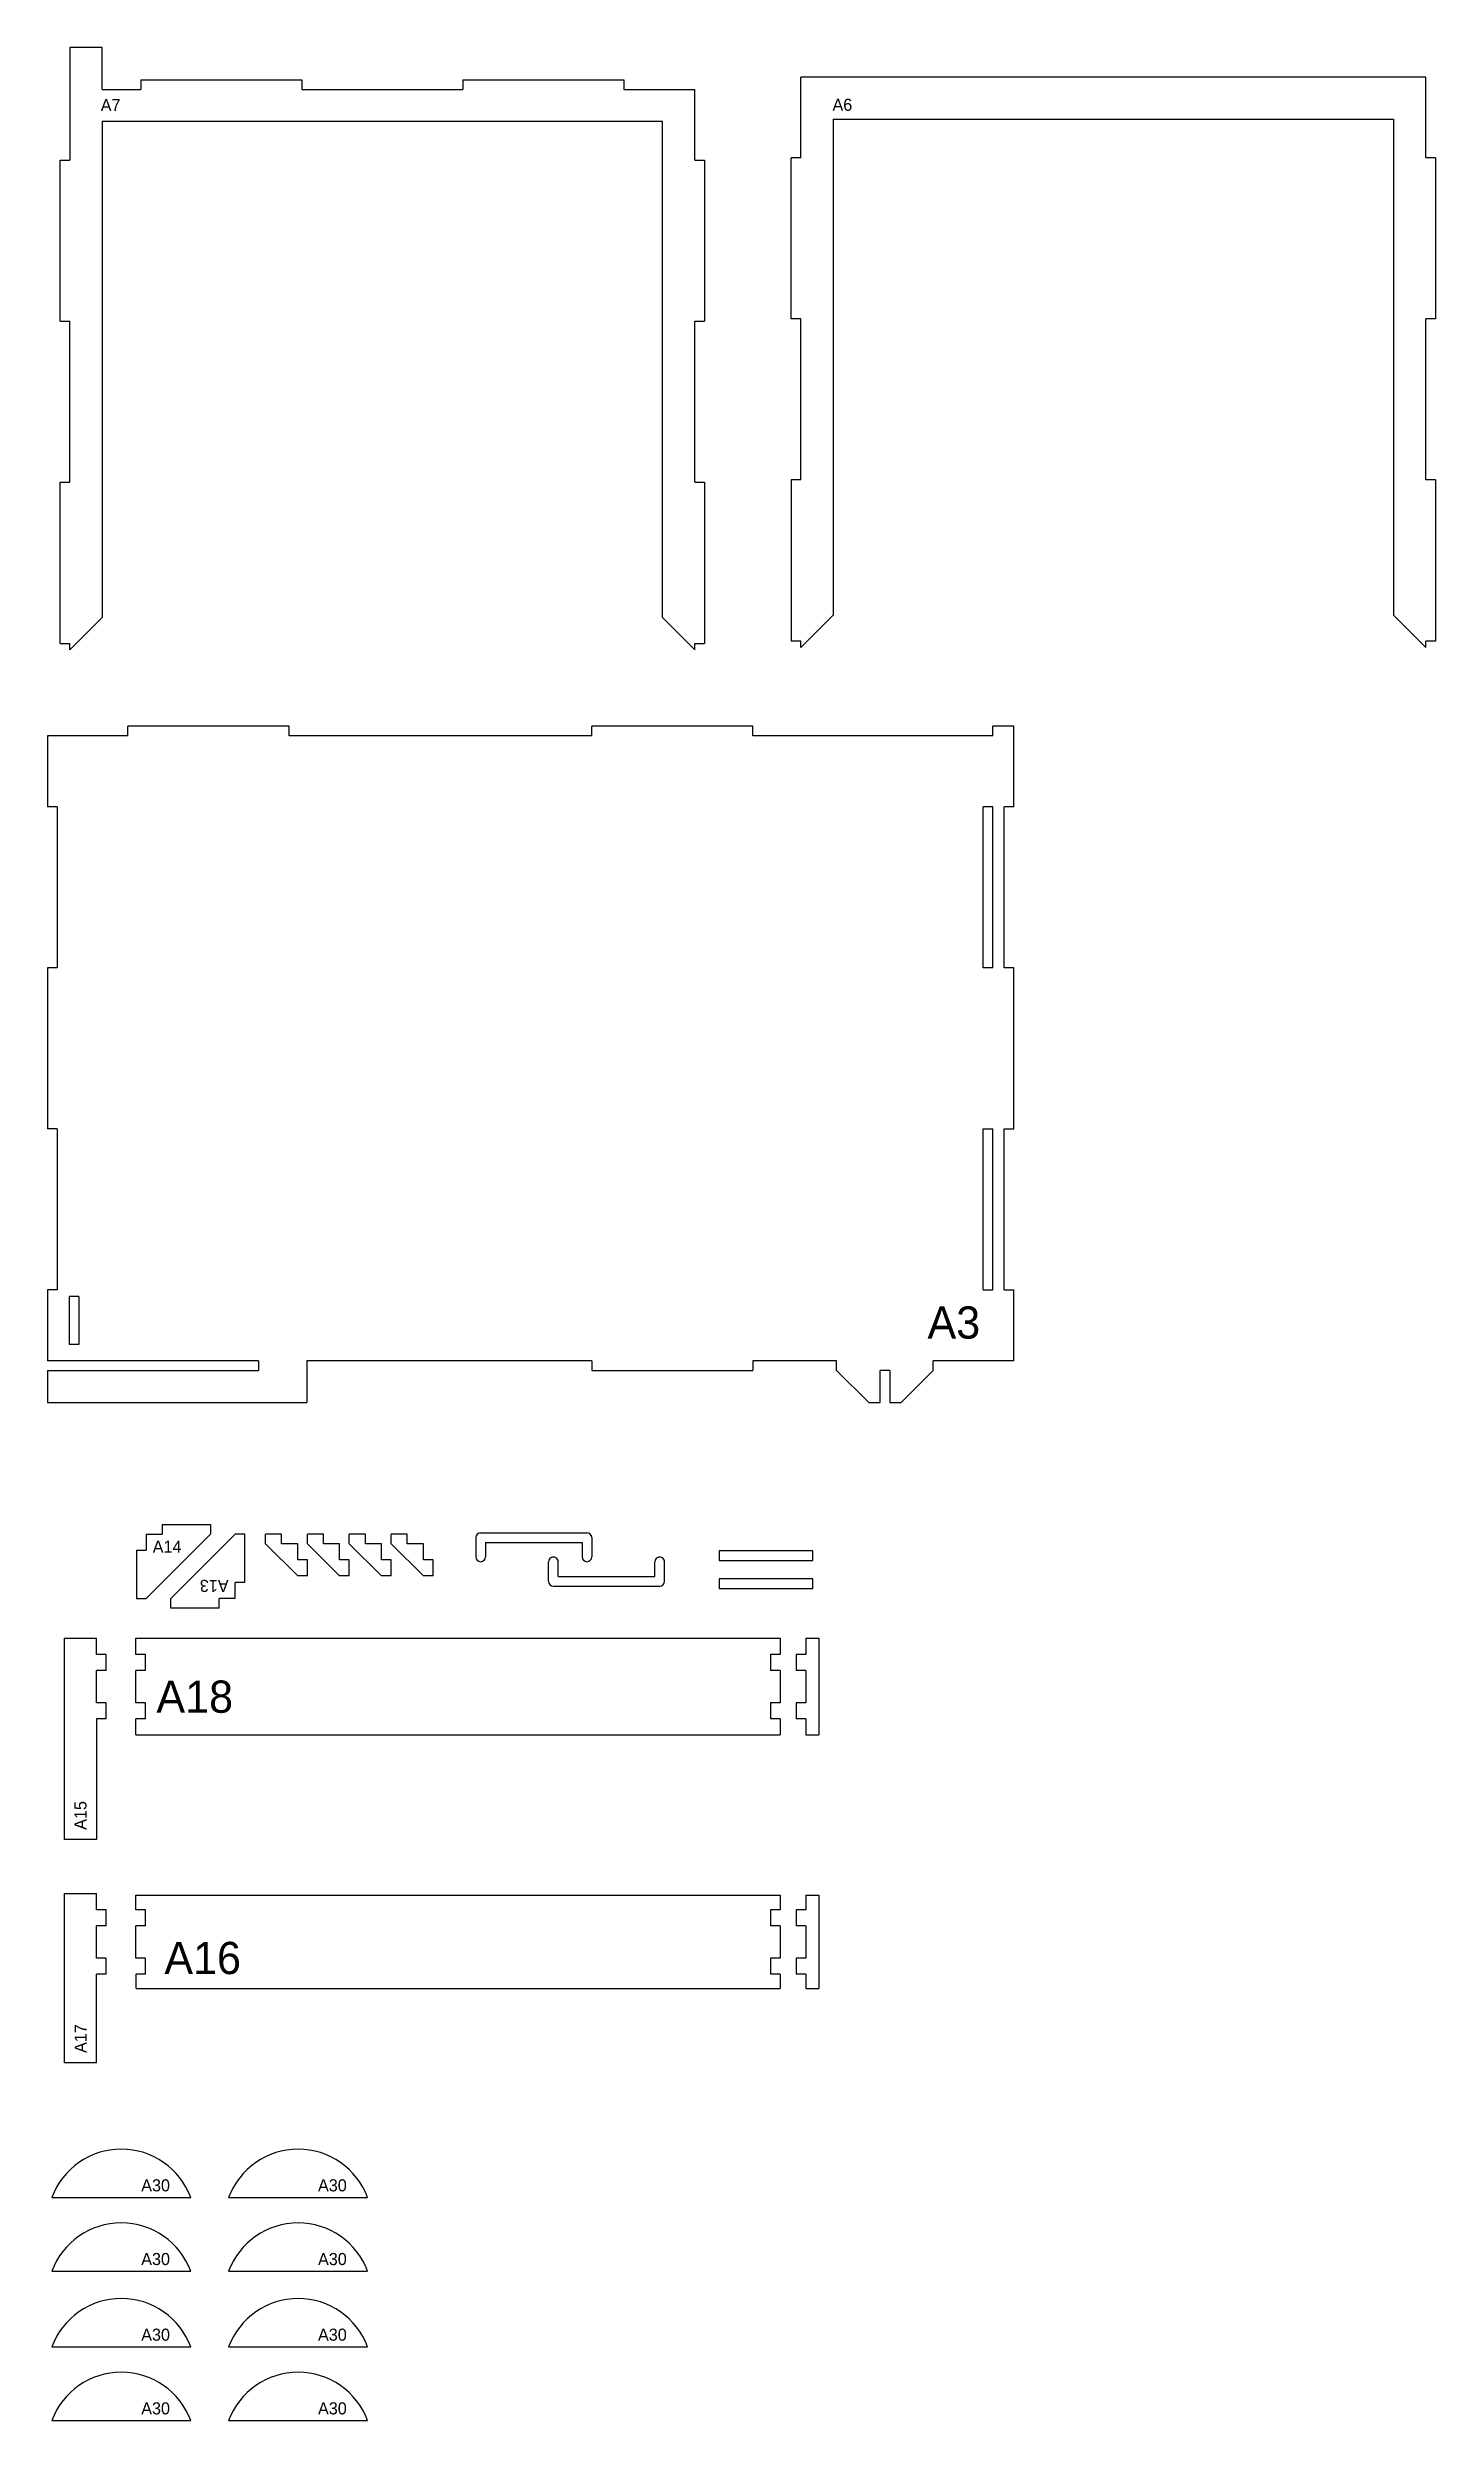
# Model space of a CAD drawing. Header units: millimetres. Extents: x -2430 to -8, y 112 to 1194.
# Drawn here: x -1837 to -1406, y 119 to 856 of the extents above; entities that cross this region are included whole.
import ezdxf

# ---------------------------------------------------------------- set-up
doc = ezdxf.new("R2010")
doc.units = ezdxf.units.MM
doc.header["$MEASUREMENT"] = 0
doc.layers.add('01. Cut Layer (3mm Plexiglass)', color=5, linetype='Continuous')
doc.layers.add('03. Etch Layer', color=1, linetype='Continuous')

msp = doc.modelspace()

# ---------------------------------------------------------------- texts
at = {"layer": '03. Etch Layer'}
for s, height, p in [('A6', 3.75, (-1593.47, 836.11)), ('A7', 3.75, (-1820.64, 836.02)), ('A3', 10, (-1563.98, 454.94)), ('A14', 3.75, (-1804.5, 388.47)), ('A18', 10, (-1803.36, 338.8)), ('A16', 10, (-1800.9, 257.67)), ('A30', 3.75, (-1808.07, 190.22)), ('A30', 3.75, (-1753.19, 190.22)), ('A30', 3.75, (-1808.07, 167.34)), ('A30', 3.75, (-1753.19, 167.34)), ('A30', 3.75, (-1808.07, 143.86)), ('A30', 3.75, (-1753.19, 143.86)), ('A30', 3.75, (-1808.07, 120.98)), ('A30', 3.75, (-1753.19, 120.98))]:
    msp.add_text(s, height=height, dxfattribs=at).set_placement(p)
for s, rotation, p in [('A13', 180, (-1780.94, 380.05)), ('A15', 90, (-1825.05, 302.46)), ('A17', 90, (-1825.02, 233.19))]:
    msp.add_text(s, height=3.75, rotation=rotation, dxfattribs=at).set_placement(p)

# ---------------------------------------------------------------- linework, layer by layer
at = {"layer": '01. Cut Layer (3mm Plexiglass)'}
for p, q in [((-1820.21, 855.77), (-1830.21, 855.77)), ((-1830.21, 855.77), (-1830.21, 820.77)), ((-1820.21, 842.77), (-1820.21, 855.77)), ((-1820.21, 842.77), (-1808.21, 842.77)), ((-1808.21, 845.77), (-1758.21, 845.77)), ((-1808.21, 845.77), (-1808.21, 842.77)), ((-1758.21, 845.77), (-1758.21, 842.77)), ((-1758.21, 842.77), (-1708.21, 842.77)), ((-1708.21, 845.77), (-1708.21, 842.77)), ((-1708.21, 845.77), (-1658.21, 845.77)), ((-1658.21, 845.77), (-1658.21, 842.77)), ((-1658.21, 842.77), (-1636.21, 842.77)), ((-1636.21, 820.77), (-1636.21, 842.77)), ((-1409.26, 846.54), (-1603.26, 846.54)), ((-1603.26, 821.54), (-1603.26, 846.54)), ((-1409.26, 821.54), (-1409.26, 846.54)), ((-1646.21, 832.77), (-1820.21, 832.77)), ((-1820.21, 832.77), (-1820.21, 678.77)), ((-1646.21, 678.77), (-1646.21, 832.77)), ((-1593.26, 833.54), (-1419.26, 833.54)), ((-1593.26, 833.54), (-1593.26, 679.54)), ((-1419.26, 833.54), (-1419.26, 679.54)), ((-1833.21, 770.77), (-1833.21, 820.77)), ((-1833.21, 820.77), (-1830.21, 820.77)), ((-1636.21, 820.77), (-1633.21, 820.77)), ((-1633.21, 820.77), (-1633.21, 770.77)), ((-1603.26, 821.54), (-1606.26, 821.54)), ((-1606.26, 771.54), (-1606.26, 821.54)), ((-1406.26, 821.54), (-1409.26, 821.54)), ((-1406.26, 821.54), (-1406.26, 771.54)), ((-1833.21, 770.77), (-1830.21, 770.77)), ((-1830.21, 720.77), (-1830.21, 770.77)), ((-1636.21, 720.77), (-1636.21, 770.77)), ((-1636.21, 770.77), (-1633.21, 770.77)), ((-1603.26, 771.54), (-1606.26, 771.54)), ((-1603.26, 721.54), (-1603.26, 771.54)), ((-1409.26, 721.54), (-1409.26, 771.54)), ((-1406.26, 771.54), (-1409.26, 771.54)), ((-1833.21, 720.77), (-1830.21, 720.77)), ((-1833.21, 670.75), (-1833.21, 720.77)), ((-1636.21, 720.77), (-1633.21, 720.77)), ((-1633.21, 720.77), (-1633.21, 670.75)), ((-1606.26, 721.54), (-1606.26, 671.51)), ((-1603.26, 721.54), (-1606.26, 721.54)), ((-1406.26, 721.54), (-1409.26, 721.54)), ((-1406.26, 721.54), (-1406.26, 671.51)), ((-1820.21, 678.77), (-1830.21, 668.77)), ((-1636.21, 668.77), (-1646.21, 678.77)), ((-1603.26, 669.54), (-1593.26, 679.54)), ((-1419.26, 679.54), (-1409.26, 669.54)), ((-1833.21, 670.75), (-1830.21, 670.75)), ((-1830.21, 668.77), (-1830.21, 670.75)), ((-1636.21, 668.77), (-1636.21, 670.75)), ((-1636.21, 670.75), (-1633.21, 670.75)), ((-1603.26, 671.51), (-1606.26, 671.51)), ((-1603.26, 669.54), (-1603.26, 671.51)), ((-1409.26, 669.54), (-1409.26, 671.51)), ((-1406.26, 671.51), (-1409.26, 671.51)), ((-1812.18, 642.07), (-1837.18, 642.07)), ((-1837.18, 642.07), (-1837.18, 620.07)), ((-1762.18, 645.07), (-1812.18, 645.07)), ((-1812.18, 642.07), (-1812.18, 645.07)), ((-1762.18, 642.07), (-1762.18, 645.07)), ((-1668.18, 642.07), (-1762.18, 642.07)), ((-1618.18, 645.07), (-1668.18, 645.07)), ((-1668.18, 642.07), (-1668.18, 645.07)), ((-1618.18, 642.07), (-1618.18, 645.07)), ((-1543.68, 642.07), (-1618.18, 642.07)), ((-1543.68, 642.07), (-1543.68, 645.07)), ((-1537.18, 645.07), (-1543.68, 645.07)), ((-1537.18, 620.07), (-1537.18, 645.07)), ((-1834.18, 620.07), (-1837.18, 620.07)), ((-1834.18, 620.07), (-1834.18, 570.07)), ((-1546.68, 570.07), (-1546.68, 620.07)), ((-1543.68, 620.07), (-1546.68, 620.07)), ((-1543.68, 570.07), (-1543.68, 620.07)), ((-1540.18, 570.07), (-1540.18, 620.07)), ((-1537.18, 620.07), (-1540.18, 620.07)), ((-1837.18, 570.07), (-1837.18, 520.07)), ((-1834.18, 570.07), (-1837.18, 570.07)), ((-1543.68, 570.07), (-1546.68, 570.07)), ((-1537.18, 570.07), (-1540.18, 570.07)), ((-1537.18, 520.07), (-1537.18, 570.07)), ((-1834.18, 520.07), (-1837.18, 520.07)), ((-1834.18, 520.07), (-1834.18, 470.07)), ((-1546.68, 470.07), (-1546.68, 520.07)), ((-1546.68, 520.07), (-1543.68, 520.07)), ((-1543.68, 470.07), (-1543.68, 520.07)), ((-1540.18, 470.07), (-1540.18, 520.07)), ((-1540.18, 520.07), (-1537.18, 520.07)), ((-1834.18, 470.07), (-1837.18, 470.07)), ((-1837.18, 470.07), (-1837.18, 448.07)), ((-1827.48, 468.07), (-1830.48, 468.07)), ((-1830.48, 468.07), (-1830.48, 453.07)), ((-1827.48, 468.07), (-1827.48, 453.07)), ((-1546.68, 470.07), (-1543.68, 470.07)), ((-1540.18, 470.07), (-1537.18, 470.07)), ((-1537.18, 448.07), (-1537.18, 470.07)), ((-1827.48, 453.07), (-1830.48, 453.07)), ((-1771.68, 448.07), (-1837.18, 448.07)), ((-1837.18, 445.07), (-1771.68, 445.07)), ((-1837.18, 445.07), (-1837.18, 435.07)), ((-1771.68, 448.07), (-1771.68, 445.07)), ((-1668.18, 448.07), (-1756.68, 448.07)), ((-1756.68, 448.07), (-1756.68, 435.07)), ((-1668.18, 448.07), (-1668.18, 445.07)), ((-1668.18, 445.07), (-1618.18, 445.07)), ((-1618.18, 448.07), (-1618.18, 445.07)), ((-1592.18, 448.07), (-1618.18, 448.07)), ((-1592.18, 445.07), (-1592.18, 448.07)), ((-1592.18, 445.07), (-1582.18, 435.07)), ((-1578.68, 435.07), (-1578.68, 445.07)), ((-1575.68, 445.07), (-1578.68, 445.07)), ((-1575.68, 445.07), (-1575.68, 435.07)), ((-1572.18, 435.07), (-1562.18, 445.07)), ((-1562.18, 445.07), (-1562.18, 448.07)), ((-1537.18, 448.07), (-1562.18, 448.07)), ((-1837.18, 435.07), (-1756.68, 435.07)), ((-1582.18, 435.07), (-1578.68, 435.07)), ((-1575.68, 435.07), (-1572.18, 435.07)), ((-1786.57, 394.26), (-1806.57, 374.26)), ((-1806.57, 394.26), (-1806.57, 389.26)), ((-1806.57, 394.26), (-1801.57, 394.26)), ((-1801.57, 397.26), (-1786.57, 397.26)), ((-1801.57, 397.26), (-1801.57, 394.26)), ((-1798.87, 374.26), (-1778.87, 394.26)), ((-1786.57, 397.26), (-1786.57, 394.26)), ((-1775.87, 394.26), (-1778.87, 394.26)), ((-1775.87, 379.26), (-1775.87, 394.26)), ((-1764.49, 394.26), (-1769.49, 394.26)), ((-1769.49, 391.26), (-1769.49, 394.26)), ((-1759.49, 381.26), (-1769.49, 391.26)), ((-1764.49, 391.26), (-1764.49, 394.26)), ((-1759.49, 391.26), (-1764.49, 391.26)), ((-1759.49, 386.26), (-1759.49, 391.26)), ((-1751.49, 394.26), (-1756.49, 394.26)), ((-1756.49, 391.26), (-1756.49, 394.26)), ((-1746.49, 381.26), (-1756.49, 391.26)), ((-1751.49, 391.26), (-1751.49, 394.26)), ((-1746.49, 391.26), (-1751.49, 391.26)), ((-1746.49, 386.26), (-1746.49, 391.26)), ((-1738.49, 394.26), (-1743.49, 394.26)), ((-1743.49, 391.26), (-1743.49, 394.26)), ((-1733.49, 381.26), (-1743.49, 391.26)), ((-1738.49, 391.26), (-1738.49, 394.26)), ((-1733.49, 391.26), (-1738.49, 391.26)), ((-1733.49, 386.26), (-1733.49, 391.26)), ((-1725.49, 394.26), (-1730.49, 394.26)), ((-1730.49, 391.26), (-1730.49, 394.26)), ((-1720.49, 381.26), (-1730.49, 391.26)), ((-1725.49, 391.26), (-1725.49, 394.26)), ((-1720.49, 391.26), (-1725.49, 391.26)), ((-1720.49, 386.26), (-1720.49, 391.26)), ((-1704.21, 393.19), (-1704.21, 387.19)), ((-1702.71, 394.69), (-1669.71, 394.69)), ((-1701.21, 391.69), (-1671.21, 391.69)), ((-1701.21, 391.69), (-1701.21, 387.19)), ((-1671.21, 391.69), (-1671.21, 387.19)), ((-1668.21, 393.19), (-1668.21, 387.19)), ((-1809.57, 389.26), (-1806.57, 389.26)), ((-1809.57, 389.26), (-1809.57, 374.26)), ((-1756.49, 386.26), (-1759.49, 386.26)), ((-1756.49, 381.26), (-1756.49, 386.26)), ((-1743.49, 386.26), (-1746.49, 386.26)), ((-1743.49, 381.26), (-1743.49, 386.26)), ((-1730.49, 386.26), (-1733.49, 386.26)), ((-1730.49, 381.26), (-1730.49, 386.26)), ((-1717.49, 386.26), (-1720.49, 386.26)), ((-1717.49, 381.26), (-1717.49, 386.26)), ((-1702.71, 385.69), (-1702.71, 385.69)), ((-1681.61, 379.63), (-1681.61, 385.63)), ((-1680.11, 387.13), (-1680.11, 387.13)), ((-1678.61, 381.13), (-1678.61, 385.63)), ((-1669.71, 385.69), (-1669.71, 385.69)), ((-1648.61, 381.13), (-1648.61, 385.63)), ((-1647.11, 387.13), (-1647.11, 387.13)), ((-1645.61, 379.63), (-1645.61, 385.63)), ((-1628.6, 389.08), (-1628.6, 386.08)), ((-1599.6, 389.08), (-1628.6, 389.08)), ((-1628.6, 386.08), (-1599.6, 386.08)), ((-1599.6, 386.08), (-1599.6, 389.08)), ((-1778.87, 374.26), (-1778.87, 379.26)), ((-1775.87, 379.26), (-1778.87, 379.26)), ((-1756.49, 381.26), (-1759.49, 381.26)), ((-1743.49, 381.26), (-1746.49, 381.26)), ((-1730.49, 381.26), (-1733.49, 381.26)), ((-1717.49, 381.26), (-1720.49, 381.26)), ((-1680.11, 378.13), (-1647.11, 378.13)), ((-1678.61, 381.13), (-1648.61, 381.13)), ((-1628.6, 380.33), (-1628.6, 377.33)), ((-1599.6, 380.33), (-1628.6, 380.33)), ((-1628.6, 377.33), (-1599.6, 377.33)), ((-1599.6, 377.33), (-1599.6, 380.33)), ((-1809.57, 374.26), (-1806.57, 374.26)), ((-1798.87, 371.26), (-1798.87, 374.26)), ((-1783.87, 371.26), (-1798.87, 371.26)), ((-1778.87, 374.26), (-1783.87, 374.26)), ((-1783.87, 371.26), (-1783.87, 374.26)), ((-1832, 361.92), (-1822, 361.92)), ((-1832, 361.92), (-1832, 299.42)), ((-1821.97, 356.92), (-1821.97, 361.92)), ((-1809.71, 356.92), (-1809.71, 361.92)), ((-1809.71, 361.92), (-1609.71, 361.92)), ((-1609.71, 361.92), (-1609.71, 356.92)), ((-1601.72, 361.92), (-1601.72, 356.92)), ((-1601.72, 361.92), (-1597.72, 361.92)), ((-1597.72, 361.92), (-1597.72, 331.92)), ((-1818.97, 356.92), (-1821.97, 356.92)), ((-1818.97, 351.92), (-1818.97, 356.92)), ((-1806.71, 356.92), (-1809.71, 356.92)), ((-1806.71, 351.92), (-1806.71, 356.92)), ((-1609.71, 356.92), (-1612.71, 356.92)), ((-1612.71, 356.92), (-1612.71, 351.92)), ((-1601.72, 356.92), (-1604.72, 356.92)), ((-1604.72, 356.92), (-1604.72, 351.92)), ((-1818.97, 351.92), (-1821.97, 351.92)), ((-1821.97, 341.92), (-1821.97, 351.92)), ((-1806.71, 351.92), (-1809.71, 351.92)), ((-1809.71, 341.92), (-1809.71, 351.92)), ((-1609.71, 351.92), (-1612.71, 351.92)), ((-1609.71, 351.92), (-1609.71, 341.92)), ((-1601.72, 351.92), (-1604.72, 351.92)), ((-1601.72, 351.92), (-1601.72, 341.92)), ((-1818.97, 341.92), (-1821.97, 341.92)), ((-1818.97, 336.92), (-1818.97, 341.92)), ((-1806.71, 341.92), (-1809.71, 341.92)), ((-1806.71, 336.92), (-1806.71, 341.92)), ((-1609.71, 341.92), (-1612.71, 341.92)), ((-1612.71, 341.92), (-1612.71, 336.92)), ((-1601.72, 341.92), (-1604.72, 341.92)), ((-1604.72, 341.92), (-1604.72, 336.92)), ((-1822, 336.92), (-1822, 299.42)), ((-1818.97, 336.92), (-1821.97, 336.92)), ((-1806.71, 336.92), (-1809.71, 336.92)), ((-1809.71, 331.92), (-1809.71, 336.92)), ((-1809.71, 331.92), (-1609.71, 331.92)), ((-1609.71, 336.92), (-1612.71, 336.92)), ((-1609.71, 336.92), (-1609.71, 331.92)), ((-1601.72, 336.92), (-1604.72, 336.92)), ((-1601.72, 336.92), (-1601.72, 331.92)), ((-1601.72, 331.92), (-1597.72, 331.92)), ((-1822, 299.42), (-1832, 299.42)), ((-1831.97, 282.66), (-1821.97, 282.66)), ((-1831.97, 282.66), (-1831.97, 230.16)), ((-1821.97, 277.66), (-1821.97, 282.66)), ((-1809.71, 277.66), (-1809.71, 282.16)), ((-1809.71, 282.16), (-1609.67, 282.16)), ((-1609.67, 282.16), (-1609.67, 277.66)), ((-1601.72, 282.16), (-1601.72, 277.66)), ((-1601.72, 282.16), (-1597.72, 282.16)), ((-1597.72, 282.16), (-1597.72, 253.16)), ((-1818.97, 277.66), (-1821.97, 277.66)), ((-1818.97, 272.66), (-1821.97, 272.66)), ((-1821.97, 262.66), (-1821.97, 272.66)), ((-1818.97, 272.66), (-1818.97, 277.66)), ((-1806.71, 277.66), (-1809.71, 277.66)), ((-1806.71, 272.66), (-1809.71, 272.66)), ((-1809.71, 262.66), (-1809.71, 272.66)), ((-1806.71, 272.66), (-1806.71, 277.66)), ((-1609.67, 277.66), (-1612.67, 277.66)), ((-1612.67, 277.66), (-1612.67, 272.66)), ((-1609.67, 272.66), (-1612.67, 272.66)), ((-1609.67, 272.66), (-1609.67, 262.66)), ((-1601.72, 277.66), (-1604.72, 277.66)), ((-1604.72, 277.66), (-1604.72, 272.66)), ((-1601.72, 272.66), (-1604.72, 272.66)), ((-1601.72, 272.66), (-1601.72, 262.66)), ((-1818.97, 262.66), (-1821.97, 262.66)), ((-1818.97, 257.66), (-1818.97, 262.66)), ((-1806.71, 262.66), (-1809.71, 262.66)), ((-1806.71, 257.66), (-1806.71, 262.66)), ((-1609.67, 262.66), (-1612.67, 262.66)), ((-1612.67, 262.66), (-1612.67, 257.66)), ((-1601.72, 262.66), (-1604.72, 262.66)), ((-1604.72, 262.66), (-1604.72, 257.66)), ((-1818.97, 257.66), (-1821.97, 257.66)), ((-1821.97, 230.16), (-1821.97, 257.66)), ((-1806.71, 257.66), (-1809.71, 257.66)), ((-1809.67, 253.16), (-1809.67, 257.66)), ((-1809.67, 253.16), (-1609.67, 253.16)), ((-1609.67, 257.66), (-1612.67, 257.66)), ((-1609.67, 257.66), (-1609.67, 253.16)), ((-1601.72, 257.66), (-1604.72, 257.66)), ((-1601.72, 257.66), (-1601.72, 253.16)), ((-1601.72, 253.16), (-1597.72, 253.16)), ((-1821.97, 230.16), (-1831.97, 230.16)), ((-1835.82, 188.32), (-1792.69, 188.32)), ((-1780.94, 188.32), (-1737.81, 188.32)), ((-1835.82, 165.44), (-1792.69, 165.44)), ((-1780.94, 165.44), (-1737.81, 165.44)), ((-1835.82, 141.96), (-1792.69, 141.96)), ((-1780.94, 141.96), (-1737.81, 141.96)), ((-1835.82, 119.08), (-1792.69, 119.08)), ((-1780.94, 119.08), (-1737.81, 119.08))]:
    msp.add_line(p, q, dxfattribs=at)
for centre, radius, start, end in [((-1702.71, 393.19), 1.5, 90, 180), ((-1669.71, 393.19), 1.5, 0, 90), ((-1702.71, 387.19), 1.5, 180, 359.99998), ((-1680.11, 385.63), 1.5, 0, 180.00002), ((-1669.71, 387.19), 1.5, 180, 359.99998), ((-1647.11, 385.63), 1.5, 0, 180.00002), ((-1680.11, 379.63), 1.5, 180, 270), ((-1647.11, 379.63), 1.5, 270, 0), ((-1814.26, 180.32), 23, 20.35441, 159.64559), ((-1759.37, 180.32), 23, 20.35441, 159.64559), ((-1814.26, 157.44), 23, 20.35441, 159.64559), ((-1759.37, 157.44), 23, 20.35441, 159.64559), ((-1814.26, 133.96), 23, 20.35441, 159.64559), ((-1759.37, 133.96), 23, 20.35441, 159.64559), ((-1814.26, 111.08), 23, 20.35441, 159.64559), ((-1759.37, 111.08), 23, 20.35441, 159.64559)]:
    msp.add_arc(centre, radius, start, end, dxfattribs=at)

msp.set_redraw_order([(e.dxf.handle, doc.entitydb.next_handle()) for e in msp.query("TEXT MTEXT ATTDEF DIMENSION ARC_DIMENSION")])  # texts and dimensions are drawn at this point

doc.saveas('drawing.dxf')
